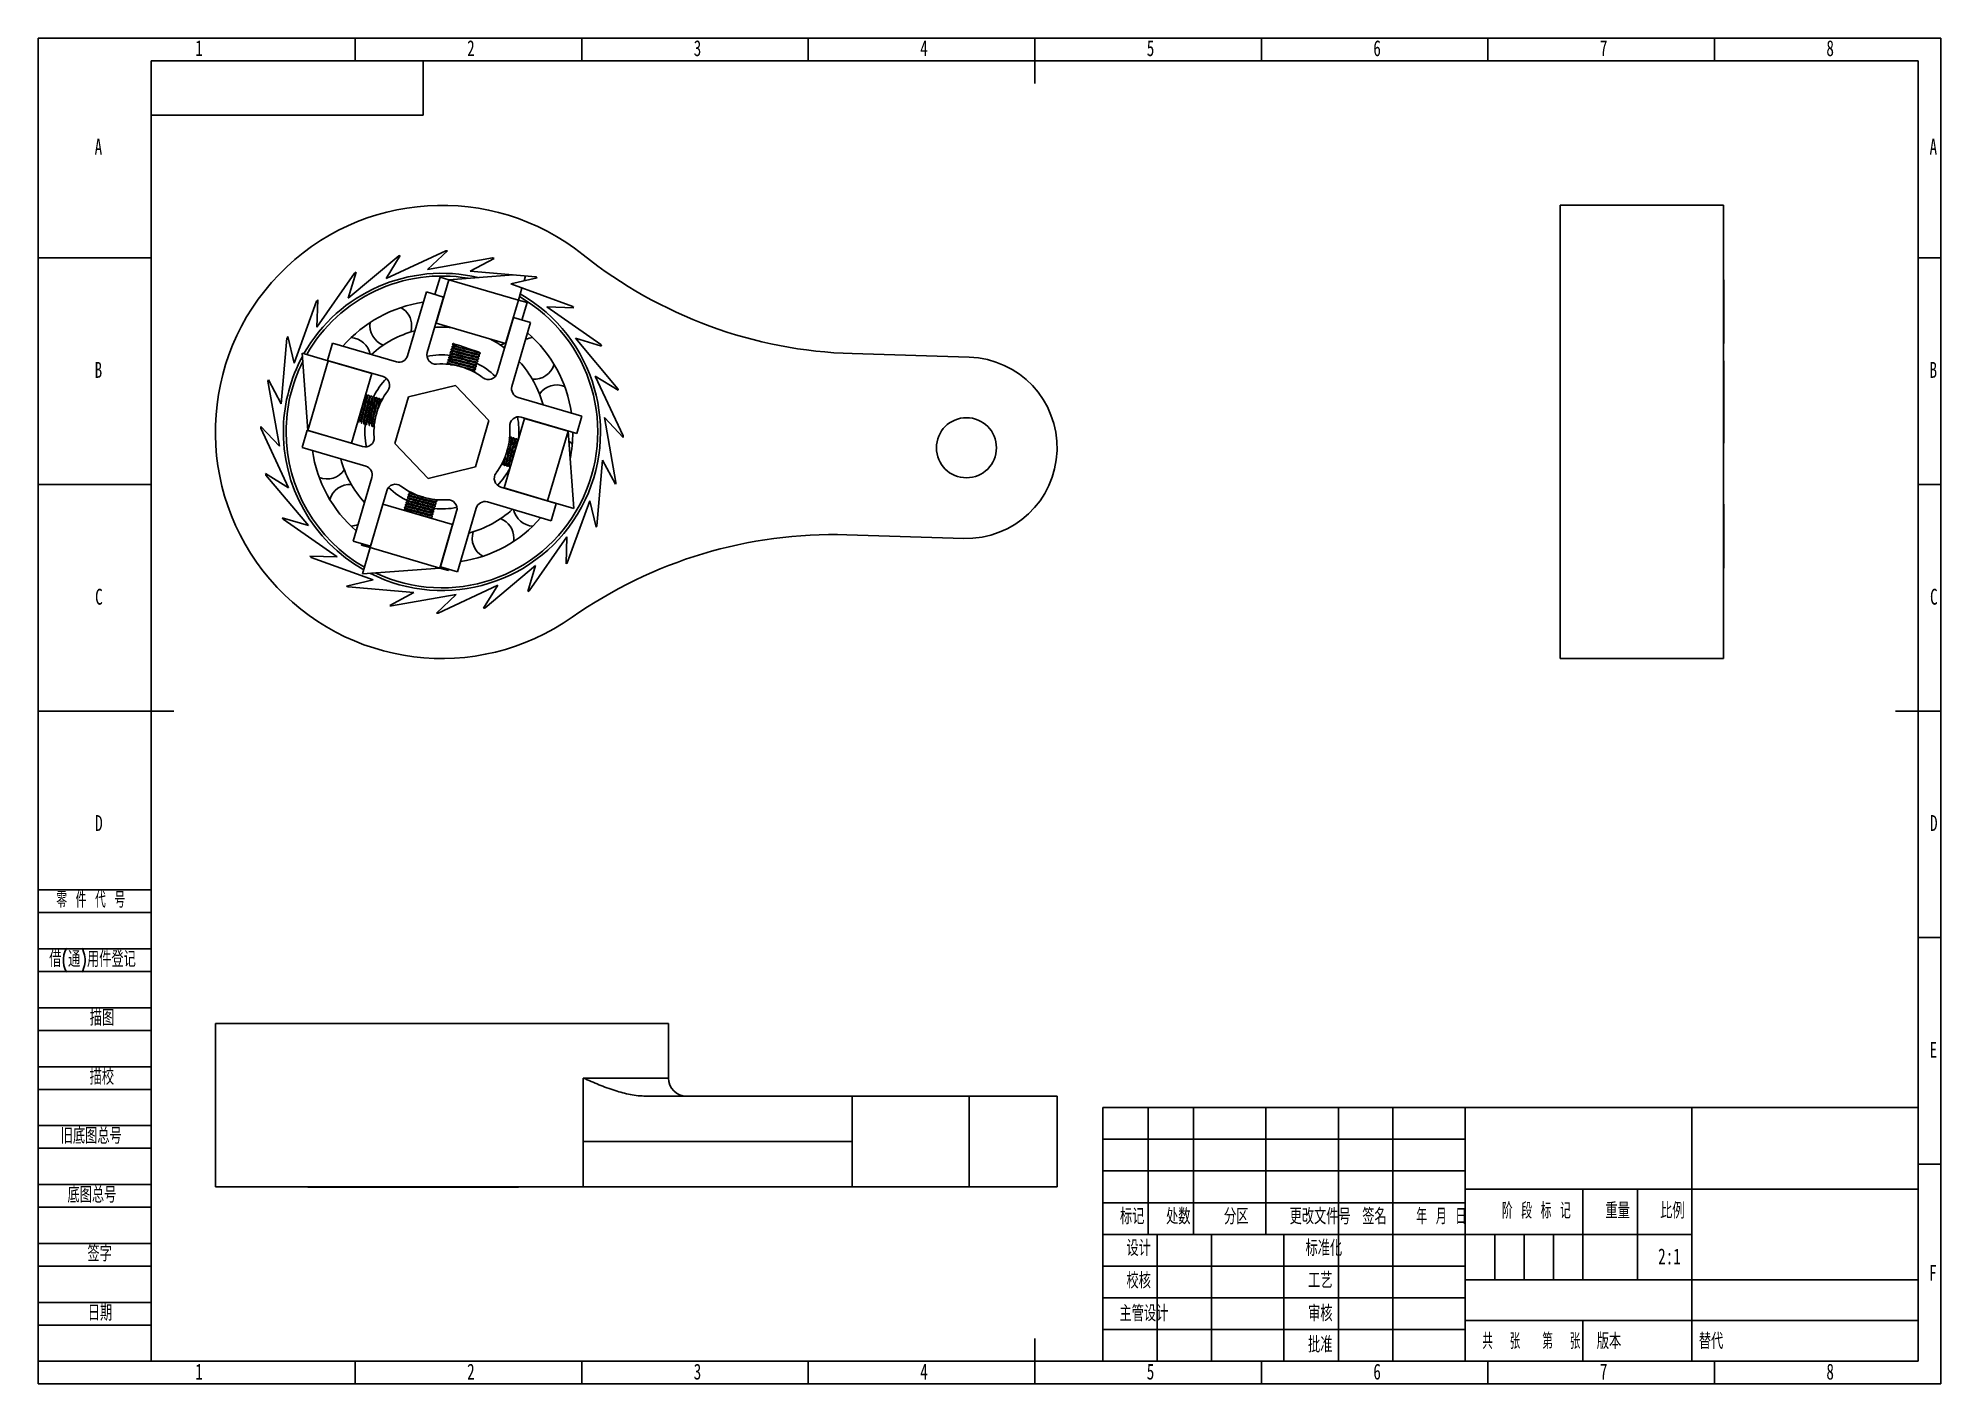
# Model space of a CAD drawing. Header units: millimetres. Extents: x 0 to 420, y 0 to 297.
import ezdxf

# ---------------------------------------------------------------- set-up
doc = ezdxf.new("R2010")
doc.units = ezdxf.units.MM
for name, color, linetype in [('10', 7, 'Continuous'), ('5', 7, 'Continuous'), ('9', 7, 'Continuous'), ('SLD-0', 7, 'Continuous')]:
    doc.layers.add(name, color=color, linetype=linetype)
doc.styles.add('SLDTEXTSTYLE0', font='TXT', dxfattribs={"width": 0.7, "bigfont": 'bigfont'})
doc.styles.add('SLDTEXTSTYLE1', font='TXT', dxfattribs={"width": 0.62, "bigfont": 'bigfont'})
doc.styles.add('SLDTEXTSTYLE2', font='TXT', dxfattribs={"width": 0.614286, "bigfont": 'bigfont'})
doc.styles.add('SLDTEXTSTYLE3', font='TXT', dxfattribs={"width": 0.6, "bigfont": 'bigfont'})
doc.styles.add('SLDTEXTSTYLE4', font='TXT', dxfattribs={"width": 0.7})

msp = doc.modelspace()

# ---------------------------------------------------------------- texts
at = {"layer": '10', "char_height": 3.5, "attachment_point": 2, "style": 'SLDTEXTSTYLE4'}
for s, insert in [('1', (35.54, 296.52)), ('2', (95.54, 296.52)), ('3', (145.54, 296.52)), ('4', (195.54, 296.52)), ('5', (245.54, 296.52)), ('6', (295.55, 296.52)), ('7', (345.55, 296.52)), ('8', (395.55, 296.52)), ('A', (13.32, 274.77)), ('A', (418.32, 274.77)), ('B', (13.32, 225.52)), ('B', (418.32, 225.52)), ('C', (13.43, 175.47)), ('C', (418.43, 175.47)), ('D', (13.43, 125.52)), ('D', (418.43, 125.52)), ('E', (418.32, 75.47)), ('2:1', (360.08, 29.9)), ('F', (418.22, 26.27)), ('1', (35.54, 4.47)), ('2', (95.54, 4.47)), ('3', (145.54, 4.47)), ('4', (195.54, 4.47)), ('5', (245.54, 4.47)), ('6', (295.55, 4.47)), ('7', (345.55, 4.47)), ('8', (395.55, 4.47))]:
    msp.add_mtext(s, dxfattribs=dict(at, insert=insert))
at = {"layer": '10', "color": 7, "char_height": 3.5}
for s, insert, attachment_point, style in [('\\M+197EB \\M+18C8F \\M+191E3 \\M+18D86', (4.02, 108.59), 1, 'SLDTEXTSTYLE2'), ('\\M+18ED8(\\M+192CA)\\M+19770\\M+18C8F\\M+1936F记', (2.47, 95.5), 1, 'SLDTEXTSTYLE0'), ('\\M+19560图', (14.11, 82.55), 2, 'SLDTEXTSTYLE0'), ('\\M+19560\\M+18D5A', (14.08, 69.52), 2, 'SLDTEXTSTYLE0'), ('\\M+18B8C\\M+192EA图总\\M+18D86', (5, 56.49), 1, 'SLDTEXTSTYLE0'), ('\\M+192EA图总\\M+18D86', (6.5, 43.49), 1, 'SLDTEXTSTYLE0'), ('标记', (241.49, 38.72), 2, 'SLDTEXTSTYLE0'), ('处\\M+19094', (251.67, 38.72), 2, 'SLDTEXTSTYLE0'), ('\\M+195AA\\M+18BE6', (264.46, 38.72), 2, 'SLDTEXTSTYLE0'), ('\\M+18D58\\M+189FC\\M+195B6\\M+18C8F\\M+18D86', (282.98, 38.72), 2, 'SLDTEXTSTYLE0'), ('签\\M+196BC', (294.97, 38.72), 2, 'SLDTEXTSTYLE0'), ('\\M+1944E \\M+18C8E \\M+193FA', (309.71, 38.72), 2, 'SLDTEXTSTYLE1'), ('阶 \\M+19269 标 记', (330.69, 39.99), 2, 'SLDTEXTSTYLE2'), ('\\M+18F64\\M+197CA', (348.63, 39.99), 2, 'SLDTEXTSTYLE0'), ('\\M+194E4\\M+197E1', (360.72, 39.99), 2, 'SLDTEXTSTYLE0'), ('签\\M+18E9A', (13.59, 30.54), 2, 'SLDTEXTSTYLE0'), ('设计', (242.93, 31.73), 2, 'SLDTEXTSTYLE0'), ('标\\M+18F79\\M+189BB', (283.79, 31.73), 2, 'SLDTEXTSTYLE0'), ('\\M+18D5A\\M+18A6A', (242.93, 24.56), 2, 'SLDTEXTSTYLE0'), ('\\M+18D48艺', (283.02, 24.6), 2, 'SLDTEXTSTYLE0'), ('\\M+193FA\\M+18AFA', (13.66, 17.44), 2, 'SLDTEXTSTYLE0'), ('\\M+18EE5\\M+18AC7设计', (244.09, 17.33), 2, 'SLDTEXTSTYLE0'), ('审\\M+18A6A', (283.02, 17.33), 2, 'SLDTEXTSTYLE0'), ('\\M+194E1\\M+18F79', (283, 10.44), 2, 'SLDTEXTSTYLE0'), ('\\M+18BA4  张', (322.96, 11.2), 2, 'SLDTEXTSTYLE3'), ('\\M+191E6  张', (336.22, 11.2), 2, 'SLDTEXTSTYLE3'), ('\\M+194C5\\M+1967B', (346.74, 11.2), 2, 'SLDTEXTSTYLE0')]:
    msp.add_mtext(s, dxfattribs=dict(at, insert=insert, attachment_point=attachment_point, style=style))
at = {"layer": 'SLD-0', "insert": (366.56, 11.2), "char_height": 3.5, "attachment_point": 1, "style": 'SLDTEXTSTYLE0'}
msp.add_mtext('\\M+191D6\\M+191E3', dxfattribs=at)

# ---------------------------------------------------------------- linework, layer by layer
at = {"color": 7, "linetype": 'Continuous', "lineweight": 25}
for p, q in [((371.98, 260.09), (335.98, 260.09)), ((335.98, 211.6), (335.98, 260.09)), ((371.98, 260.09), (371.98, 160.09)), ((68.47, 239.57), (79.61, 248.93)), ((76.81, 243.92), (89.99, 250.08)), ((79.96, 249.02), (76.81, 243.92)), ((90.35, 250.07), (85.98, 245.96)), ((85.98, 245.96), (100.31, 248.5)), ((100.66, 248.39), (95.37, 245.55)), ((61.54, 233.22), (69.88, 245.14)), ((70.2, 245.32), (68.47, 239.57)), ((87.61, 240.4), (88.74, 244.24)), ((90.66, 243.68), (87.84, 234.08)), ((88.74, 244.24), (90.66, 243.68)), ((104.91, 244.73), (90.66, 243.68)), ((106.01, 239.18), (90.66, 243.68)), ((95.37, 245.55), (109.87, 244.3)), ((110.18, 244.11), (104.34, 242.73)), ((107.26, 243.42), (107.57, 244.5)), ((371.98, 243.68), (372.1, 243.68)), ((372.1, 243.68), (372.1, 234.08)), ((81.57, 226.9), (85.7, 240.97)), ((85.7, 240.97), (89.49, 239.85)), ((89.49, 239.85), (85.9, 227.6)), ((104.34, 242.73), (118.02, 237.77)), ((106.01, 239.18), (106.79, 241.84)), ((56.5, 225.29), (61.46, 238.96)), ((61.73, 239.21), (61.54, 233.22)), ((104.93, 235.32), (101.33, 223.07)), ((103.2, 229.58), (106.01, 239.18)), ((104.93, 235.32), (108.72, 234.21)), ((106.01, 239.18), (107.93, 238.61)), ((106.81, 234.77), (107.93, 238.61)), ((118.27, 237.5), (112.27, 237.69)), ((112.27, 237.69), (124.2, 229.35)), ((55.12, 231.13), (56.5, 225.29)), ((87.84, 234.08), (87.8, 234.1)), ((87.84, 234.08), (103.2, 229.58)), ((104.6, 220.14), (108.72, 234.21)), ((372.1, 234.08), (371.98, 234.08)), ((372.1, 234.08), (372.1, 229.58)), ((53.68, 216.32), (54.93, 230.81)), ((58.3, 227.47), (59.55, 210.43)), ((64.06, 225.78), (58.3, 227.47)), ((65.02, 229.67), (63.91, 225.88)), ((79.09, 225.54), (65.02, 229.67)), ((103.24, 229.57), (103.2, 229.58)), ((118.63, 230.76), (127.99, 219.62)), ((124.37, 229.03), (118.63, 230.76)), ((205.52, 226.58), (179.71, 227.36)), ((372.1, 229.58), (371.98, 229.58)), ((64.06, 225.78), (59.55, 210.43)), ((63.91, 225.88), (76.16, 222.28)), ((64.06, 225.78), (64.07, 225.83)), ((73.65, 222.97), (64.06, 225.78)), ((69.15, 207.62), (73.65, 222.97)), ((73.67, 223.01), (73.65, 222.97)), ((372.1, 225.78), (371.98, 225.78)), ((372.1, 225.78), (372.1, 210.43)), ((53.27, 206.93), (50.73, 221.25)), ((50.84, 221.6), (53.68, 216.32)), ((92.15, 220.35), (81.76, 217.83)), ((99.53, 212.61), (92.15, 220.35)), ((122.97, 222.42), (129.13, 209.24)), ((128.07, 219.27), (122.97, 222.42)), ((81.76, 217.83), (78.75, 207.56)), ((105.95, 217.66), (120.02, 213.53)), ((55.31, 197.75), (49.15, 210.93)), ((49.16, 211.3), (53.27, 206.93)), ((59.38, 210.44), (58.26, 206.64)), ((59.38, 210.44), (71.63, 206.84)), ((59.54, 210.39), (59.55, 210.43)), ((59.55, 210.43), (69.15, 207.62)), ((74.26, 211.18), (74.27, 211.15)), ((96.52, 202.35), (99.53, 212.61)), ((107.38, 213.07), (102.88, 197.72)), ((118.91, 209.74), (106.65, 213.33)), ((107.38, 213.07), (107.39, 213.12)), ((116.98, 210.26), (107.38, 213.07)), ((112.47, 194.91), (116.98, 210.26)), ((116.99, 210.3), (116.98, 210.26)), ((118.23, 193.22), (116.98, 210.26)), ((118.91, 209.74), (120.02, 213.53)), ((125.01, 213.25), (127.55, 198.92)), ((129.12, 208.88), (125.01, 213.25)), ((335.98, 160.09), (335.98, 211.6)), ((371.98, 210.43), (372.1, 210.43)), ((372.1, 210.43), (372.1, 207.62)), ((72.33, 202.51), (58.26, 206.64)), ((69.15, 207.62), (69.14, 207.57)), ((78.75, 207.56), (86.13, 199.83)), ((372.1, 207.62), (371.98, 207.62)), ((86.13, 199.83), (96.52, 202.35)), ((124.61, 203.86), (123.35, 189.36)), ((127.45, 198.57), (124.61, 203.86)), ((50.21, 200.91), (55.31, 197.75)), ((59.66, 189.42), (50.29, 200.55)), ((73.69, 200.03), (69.56, 185.97)), ((114.38, 194.3), (102.12, 197.9)), ((102.86, 197.68), (102.88, 197.72)), ((102.88, 197.72), (112.47, 194.91)), ((76.13, 194.15), (73.31, 184.56)), ((73.35, 184.85), (76.95, 197.11)), ((76.09, 194.16), (76.13, 194.15)), ((91.48, 189.65), (76.13, 194.15)), ((87.87, 195.05), (87.81, 195.08)), ((96.72, 193.28), (92.59, 179.21)), ((99.2, 194.63), (113.26, 190.5)), ((112.47, 194.91), (112.46, 194.86)), ((112.47, 194.91), (118.23, 193.22)), ((113.26, 190.5), (114.38, 194.3)), ((121.79, 194.89), (116.82, 181.21)), ((123.16, 189.05), (121.79, 194.89)), ((372.1, 194.15), (371.98, 194.15)), ((372.1, 194.15), (372.1, 184.56)), ((53.91, 191.14), (59.66, 189.42)), ((66.01, 182.49), (54.09, 190.82)), ((88.67, 180.05), (91.48, 189.65)), ((88.79, 180.32), (92.39, 192.58)), ((91.48, 189.65), (91.52, 189.63)), ((73.35, 184.85), (69.56, 185.97)), ((71.48, 185.4), (71.39, 185.12)), ((73.31, 184.56), (71.39, 185.12)), ((116.74, 186.96), (108.41, 175.03)), ((116.56, 180.96), (116.74, 186.96)), ((178.5, 187.38), (204.31, 186.6)), ((60.02, 182.67), (66.01, 182.49)), ((73.94, 177.44), (60.27, 182.41)), ((73.31, 184.56), (71.62, 178.8)), ((73.31, 184.56), (88.67, 180.05)), ((109.81, 180.6), (98.68, 171.24)), ((108.09, 174.86), (109.81, 180.6)), ((372.1, 184.56), (371.98, 184.56)), ((372.1, 184.56), (372.1, 180.05)), ((68.1, 176.07), (73.94, 177.44)), ((71.62, 178.8), (88.67, 180.05)), ((90.59, 179.49), (88.67, 180.05)), ((92.59, 179.21), (88.79, 180.32)), ((90.67, 179.77), (90.59, 179.49)), ((371.98, 180.05), (372.1, 180.05)), ((82.91, 174.62), (68.41, 175.88)), ((77.63, 171.78), (82.91, 174.62)), ((92.3, 174.22), (77.98, 171.68)), ((87.93, 170.11), (92.3, 174.22)), ((101.48, 176.26), (88.3, 170.1)), ((98.32, 171.16), (101.48, 176.26)), ((335.98, 160.09), (371.98, 160.09)), ((39.14, 79.51), (39.14, 43.51)), ((39.14, 79.51), (139.14, 79.51)), ((139.14, 67.51), (139.14, 79.51)), ((120.34, 53.51), (120.34, 67.51)), ((134.17, 63.51), (179.71, 63.51)), ((179.71, 63.51), (179.71, 53.51)), ((179.71, 63.51), (205.52, 63.51)), ((205.52, 43.51), (205.52, 63.51)), ((224.91, 63.51), (205.52, 63.51)), ((224.91, 43.51), (224.91, 63.51)), ((120.34, 43.51), (120.34, 53.51)), ((120.34, 53.51), (179.71, 53.51)), ((179.71, 53.51), (179.71, 43.51)), ((120.34, 43.51), (39.14, 43.51)), ((59.55, 43.51), (59.55, 43.39)), ((64.06, 43.39), (59.55, 43.39)), ((64.06, 43.39), (64.06, 43.51)), ((73.65, 43.39), (64.06, 43.39)), ((73.65, 43.39), (73.65, 43.51)), ((76.13, 43.39), (73.65, 43.39)), ((76.13, 43.39), (76.13, 43.51)), ((87.84, 43.39), (76.13, 43.39)), ((87.84, 43.39), (87.84, 43.51)), ((90.66, 43.39), (87.84, 43.39)), ((90.66, 43.51), (90.66, 43.39)), ((106.01, 43.39), (90.66, 43.39)), ((106.01, 43.39), (106.01, 43.51)), ((179.71, 43.51), (120.34, 43.51)), ((205.52, 43.51), (179.71, 43.51)), ((224.91, 43.51), (205.52, 43.51))]:
    msp.add_line(p, q, dxfattribs=at)
at = {"color": 8, "linetype": 'Continuous', "lineweight": 25}
msp.add_line((120.34, 67.51), (139.14, 67.51), dxfattribs=at)
at = {"color": 7, "linetype": 'Continuous', "lineweight": 25, "flags": 128}
for points in [[(96.87, 225.91), (96.74, 225.92), (96.38, 226), (95.9, 226.11), (95.39, 226.24), (94.48, 226.48), (93.63, 226.69), (92.79, 226.91), (92.03, 227.1), (91.25, 227.25), (90.95, 227.24), (90.82, 227.17), (90.82, 227.17)], [(97.04, 226.48), (96.91, 226.5), (96.55, 226.57), (96.06, 226.69), (95.56, 226.82), (94.64, 227.05), (93.8, 227.27), (92.96, 227.49), (92.2, 227.68), (91.42, 227.82), (91.12, 227.82), (90.99, 227.74), (90.99, 227.74)], [(97.21, 227.06), (97.08, 227.07), (96.72, 227.15), (96.23, 227.26), (95.73, 227.39), (94.81, 227.63), (93.97, 227.85), (93.13, 228.06), (92.37, 228.25), (91.59, 228.4), (91.29, 228.39), (91.16, 228.32), (91.16, 228.32)], [(97.38, 227.64), (97.25, 227.65), (96.88, 227.72), (96.4, 227.84), (95.9, 227.97), (94.98, 228.2), (94.14, 228.42), (93.3, 228.64), (92.54, 228.83), (91.76, 228.97), (91.46, 228.97), (91.32, 228.89), (91.32, 228.89)], [(102.09, 229.23), (102.85, 229.61), (102.93, 229.66)], [(96.37, 224.18), (96.23, 224.19), (95.87, 224.27), (95.39, 224.39), (94.89, 224.51), (93.97, 224.75), (93.12, 224.97), (92.29, 225.18), (91.53, 225.37), (90.74, 225.52), (90.44, 225.51), (90.31, 225.44), (90.31, 225.44)], [(96.53, 224.76), (96.4, 224.77), (96.04, 224.84), (95.56, 224.96), (95.06, 225.09), (94.14, 225.32), (93.29, 225.54), (92.45, 225.76), (91.7, 225.95), (90.91, 226.1), (90.61, 226.09), (90.48, 226.02), (90.48, 226.02)], [(96.7, 225.33), (96.57, 225.34), (96.21, 225.42), (95.73, 225.54), (95.23, 225.66), (94.31, 225.9), (93.46, 226.12), (92.62, 226.33), (91.87, 226.53), (91.08, 226.67), (90.78, 226.66), (90.65, 226.59), (90.65, 226.59)], [(96.15, 225.58), (96.47, 225.43), (96.53, 225.4)], [(72.74, 217.98), (72.74, 217.87), (72.67, 217.52), (72.55, 217.05), (72.43, 216.56), (72.19, 215.65), (71.98, 214.8), (71.76, 213.96), (71.57, 213.2), (71.4, 212.44), (71.36, 212.15), (71.39, 212), (71.39, 212)], [(73.32, 217.81), (73.31, 217.7), (73.24, 217.35), (73.13, 216.88), (73, 216.39), (72.77, 215.48), (72.55, 214.63), (72.34, 213.79), (72.14, 213.03), (71.97, 212.28), (71.94, 211.98), (71.96, 211.83), (71.96, 211.83)], [(73.9, 217.64), (73.89, 217.53), (73.82, 217.19), (73.71, 216.72), (73.58, 216.22), (73.35, 215.31), (73.13, 214.47), (72.91, 213.63), (72.72, 212.86), (72.55, 212.11), (72.52, 211.82), (72.54, 211.66), (72.54, 211.66)], [(74.47, 217.47), (74.47, 217.36), (74.39, 217.02), (74.28, 216.55), (74.16, 216.05), (73.92, 215.14), (73.7, 214.3), (73.49, 213.46), (73.29, 212.69), (73.13, 211.94), (73.09, 211.65), (73.12, 211.49), (73.12, 211.49)], [(75.05, 217.3), (75.04, 217.19), (74.97, 216.85), (74.86, 216.38), (74.73, 215.88), (74.5, 214.97), (74.28, 214.13), (74.06, 213.29), (73.87, 212.52), (73.7, 211.77), (73.67, 211.48), (73.69, 211.32), (73.69, 211.32)], [(117.91, 207.38), (117.57, 207.72), (117.14, 208.06)], [(104.96, 185.91), (104.99, 186.15), (105.02, 186.66)]]:
    msp.add_lwpolyline(points, dxfattribs=at)
at = {"color": 7, "linetype": 'Continuous', "lineweight": 25}
for centre, radius in [((91.69, 229.41), 0.2), ((204.91, 206.59), 6.63)]:
    msp.add_circle(centre, radius, dxfattribs=at)
for centre, radius, start, end in [((89.14, 210.09), 50, 51.3978, 305.1376), ((89.14, 210.09), 40, 103.2677, 103.7902), ((89.14, 210.09), 40, 88.2677, 88.7902), ((89.14, 210.09), 40, 73.2677, 73.7902), ((182.73, 327.31), 100, 231.3978, 268.2677), ((89.14, 210.09), 35, 76.7577, 150.4361), ((89.14, 210.09), 40, 118.2677, 118.7902), ((89.14, 210.09), 40, 58.2677, 58.7902), ((89.14, 210.09), 35, 242.9508, 60.4361), ((89.14, 210.09), 40, 133.2677, 133.7902), ((89.14, 210.09), 28.89, 98.1893, 139.1089), ((77.86, 233.51), 4.6, 0, 60.8371), ((89.14, 210.09), 40, 43.2677, 43.7902), ((89.14, 210.09), 40, 148.2677, 148.7902), ((77.86, 233.51), 4.6, 170.5915, 248.7377), ((89.14, 210.09), 23.11, 104.9353, 132.3629), ((77.86, 233.51), 4.6, 342.6909, 0), ((89.14, 210.09), 23.11, 84.9397, 94.023), ((89.14, 210.09), 28.89, 8.1893, 49.1089), ((68.81, 226.3), 4.6, 11.7613, 86.5514), ((79.65, 227.46), 2, 253.6491, 343.6491), ((87.81, 227.04), 2, 163.6491, 274.4777), ((89.14, 210.09), 17, 83.4571, 101.2223), ((89.14, 210.09), 23.11, 53.2752, 62.3585), ((109.47, 226.3), 4.6, 93.4486, 113.4059), ((89.14, 210.09), 40, 28.2677, 28.7902), ((89.14, 210.09), 35, 151.5976, 178.2677), ((89.14, 210.09), 15, 52.8205, 94.4777), ((89.14, 210.09), 17, 46.0759, 62.7915), ((99.42, 223.63), 2, 232.8205, 343.6491), ((89.14, 210.09), 23.11, 14.9353, 42.3629), ((109.47, 226.3), 4.6, 265.548, 343.6942), ((204.91, 206.59), 20, 268.2677, 88.2677), ((89.14, 210.09), 40, 163.2677, 163.7902), ((89.14, 210.09), 17, 136.0759, 152.7945), ((89.14, 210.09), 15, 142.8205, 184.4777), ((75.6, 220.36), 2, 322.8205, 73.6491), ((106.52, 219.58), 2, 163.6491, 253.6491), ((114.49, 215.87), 4.6, 67.7343, 145.8806), ((89.14, 210.09), 40, 13.2677, 13.7902), ((89.14, 210.09), 40, 178.2677, 178.7902), ((89.14, 210.09), 35, 178.2677, 240.4361), ((89.14, 210.09), 17, 173.2604, 191.2223), ((89.14, 210.09), 15, 322.8205, 4.4777), ((106.09, 211.42), 2, 73.6491, 184.4777), ((89.14, 210.09), 17, 355.1231, 11.2223), ((89.14, 210.09), 28.89, 188.1893, 229.1089), ((72.19, 208.76), 2, 253.6491, 4.4777), ((89.14, 210.09), 28.89, 348.1941, 359.816), ((89.14, 210.09), 40, 358.2677, 358.7902), ((63.79, 204.3), 4.6, 247.7343, 325.8806), ((89.14, 210.09), 23.11, 194.9353, 222.3629), ((71.77, 200.6), 2, 343.6491, 73.6491), ((89.14, 210.09), 17, 316.0759, 332.1751), ((89.14, 210.09), 40, 193.2677, 193.7902), ((68.81, 193.88), 4.6, 85.548, 163.6942), ((78.87, 196.54), 2, 52.8205, 163.6491), ((89.14, 210.09), 17, 226.0759, 244.3488), ((89.14, 210.09), 15, 232.8205, 274.4777), ((102.69, 199.81), 2, 142.8205, 253.6491), ((89.14, 210.09), 40, 343.2677, 343.7902), ((89.14, 210.09), 17, 264.2146, 281.2223), ((90.47, 193.14), 2, 343.6491, 94.4777), ((98.63, 192.71), 2, 73.6491, 163.6491), ((89.14, 210.09), 40, 208.2677, 208.7902), ((68.81, 193.88), 4.6, 273.4486, 293.4059), ((89.14, 210.09), 28.89, 278.1893, 319.1089), ((89.14, 210.09), 23.11, 284.9353, 312.3629), ((100.42, 186.66), 4.6, 0, 68.7377), ((109.47, 193.88), 4.6, 191.7613, 266.5514), ((89.14, 210.09), 40, 328.2677, 328.7902), ((100.42, 186.66), 4.6, 162.6909, 240.8371), ((175.47, 87.42), 100, 88.2677, 125.1376), ((89.14, 210.09), 40, 223.2677, 223.7902), ((89.14, 210.09), 40, 313.2677, 313.7902), ((89.14, 210.09), 40, 238.2677, 238.7902), ((89.14, 210.09), 40, 298.2677, 298.7902), ((89.14, 210.09), 40, 253.2677, 253.7902), ((89.14, 210.09), 40, 268.2677, 268.7902), ((89.14, 210.09), 40, 283.2677, 283.7902), ((143.14, 67.51), 4, 180, 270)]:
    msp.add_arc(centre, radius, start, end, dxfattribs=at)
at = {"color": 8, "linetype": 'Continuous', "lineweight": 25}
for start, end in [(80.285, 150.2014), (244.6386, 60.2014), (153.1948, 180), (180, 240.2014)]:
    msp.add_arc((89.14, 210.09), 34.4, start, end, dxfattribs=at)
at = {"color": 7, "linetype": 'Continuous', "lineweight": 25}
for points, knots in [([(90.82, 227.17), (90.84, 227.09), (90.89, 226.92), (91.37, 226.74), (91.89, 226.56), (92.28, 226.43), (92.39, 226.39)], [0, 0, 0, 0, 0.263568, 0.583647, 0.888947, 1, 1, 1, 1]), ([(90.99, 227.74), (91.01, 227.67), (91.06, 227.5), (91.54, 227.32), (92.06, 227.13), (92.45, 227), (92.55, 226.97)], [0, 0, 0, 0, 0.263568, 0.583647, 0.888947, 1, 1, 1, 1]), ([(91.16, 228.32), (91.18, 228.24), (91.23, 228.07), (91.71, 227.9), (92.23, 227.71), (92.62, 227.58), (92.72, 227.55)], [0, 0, 0, 0, 0.263568, 0.583647, 0.888947, 1, 1, 1, 1]), ([(91.2, 226.94), (91.2, 226.93), (91.2, 226.9), (91.3, 226.88), (91.6, 226.8), (92.13, 226.67), (92.9, 226.47), (93.63, 226.28), (94.32, 226.1), (94.95, 225.94), (95.61, 225.77), (96.22, 225.62), (96.71, 225.51), (96.79, 225.51), (96.83, 225.51)], [0, 0, 0, 0, 0.012335, 0.068181, 0.129178, 0.241093, 0.336082, 0.437264, 0.504581, 0.581975, 0.667448, 0.766718, 0.879507, 1, 1, 1, 1]), ([(91.32, 228.89), (91.35, 228.82), (91.4, 228.65), (91.88, 228.47), (92.4, 228.28), (92.79, 228.16), (92.89, 228.12)], [0, 0, 0, 0, 0.263568, 0.583647, 0.888947, 1, 1, 1, 1]), ([(91.37, 227.51), (91.37, 227.51), (91.36, 227.47), (91.47, 227.45), (91.77, 227.37), (92.3, 227.24), (93.07, 227.05), (93.8, 226.86), (94.49, 226.68), (95.12, 226.52), (95.78, 226.35), (96.39, 226.2), (96.88, 226.09), (96.96, 226.09), (97, 226.09)], [0, 0, 0, 0, 0.012335, 0.068181, 0.129178, 0.241092, 0.336082, 0.437264, 0.504581, 0.581975, 0.667448, 0.766718, 0.879507, 1, 1, 1, 1]), ([(91.49, 229.47), (91.52, 229.39), (91.57, 229.23), (92.05, 229.05), (92.57, 228.86), (92.96, 228.73), (93.06, 228.7)], [0, 0, 0, 0, 0.263568, 0.583647, 0.888947, 1, 1, 1, 1]), ([(91.54, 228.09), (91.54, 228.08), (91.53, 228.05), (91.64, 228.03), (91.94, 227.95), (92.47, 227.82), (93.23, 227.62), (93.97, 227.43), (94.66, 227.25), (95.29, 227.09), (95.95, 226.92), (96.56, 226.77), (97.05, 226.66), (97.13, 226.66), (97.17, 226.66)], [0, 0, 0, 0, 0.012335, 0.068181, 0.129178, 0.241092, 0.336083, 0.437264, 0.504581, 0.581975, 0.667448, 0.766718, 0.879507, 1, 1, 1, 1]), ([(91.71, 228.67), (91.71, 228.66), (91.7, 228.63), (91.81, 228.6), (92.11, 228.53), (92.64, 228.4), (93.4, 228.2), (94.14, 228.01), (94.83, 227.83), (95.46, 227.67), (96.11, 227.5), (96.73, 227.35), (97.22, 227.24), (97.3, 227.24), (97.33, 227.24)], [0, 0, 0, 0, 0.012335, 0.068181, 0.129178, 0.241092, 0.336083, 0.437264, 0.504581, 0.581975, 0.667448, 0.766718, 0.879507, 1, 1, 1, 1]), ([(97.45, 227.62), (97.42, 227.63), (97.37, 227.67), (97, 227.81), (96.52, 227.97), (95.9, 228.18), (95.13, 228.43), (94.25, 228.73), (93.42, 229), (92.77, 229.22), (92.36, 229.35), (92.09, 229.42), (92.03, 229.4), (92.01, 229.38)], [0, 0, 0, 0, 0.107298, 0.20686, 0.294439, 0.368173, 0.484783, 0.585173, 0.688609, 0.794594, 0.857302, 0.927003, 1, 1, 1, 1]), ([(97.11, 226.47), (97.08, 226.48), (97.03, 226.52), (96.66, 226.66), (96.19, 226.82), (95.83, 226.94), (95.66, 227)], [0, 0, 0, 0, 0.293033, 0.564939, 0.804119, 1, 1, 1, 1]), ([(97.28, 227.04), (97.25, 227.06), (97.2, 227.09), (96.83, 227.23), (96.36, 227.4), (95.99, 227.52), (95.83, 227.57)], [0, 0, 0, 0, 0.293033, 0.564939, 0.804119, 1, 1, 1, 1]), ([(97.13, 226.67), (97.15, 226.66), (97.19, 226.65), (97.24, 226.66), (97.29, 226.69), (97.34, 226.72), (97.37, 226.77), (97.39, 226.83), (97.39, 226.9), (97.37, 226.97), (97.32, 227.03), (97.27, 227.05), (97.24, 227.06)], [0, 0, 0, 0, 0.089193, 0.17367, 0.251396, 0.321677, 0.441187, 0.542464, 0.64895, 0.763736, 0.883, 1, 1, 1, 1]), ([(97.29, 227.24), (97.32, 227.24), (97.36, 227.23), (97.41, 227.24), (97.46, 227.26), (97.51, 227.3), (97.54, 227.35), (97.56, 227.41), (97.56, 227.47), (97.54, 227.54), (97.48, 227.6), (97.43, 227.63), (97.41, 227.64)], [0, 0, 0, 0, 0.08919, 0.173669, 0.251395, 0.321676, 0.44119, 0.542463, 0.648949, 0.763735, 0.883, 1, 1, 1, 1]), ([(90.31, 225.44), (90.33, 225.36), (90.39, 225.19), (90.79, 225.04), (91.19, 224.9), (91.34, 224.85)], [0, 0, 0, 0, 0.336295, 0.744695, 1, 1, 1, 1]), ([(90.48, 226.02), (90.5, 225.94), (90.55, 225.77), (91.03, 225.59), (91.55, 225.41), (91.94, 225.28), (92.05, 225.24)], [0, 0, 0, 0, 0.263568, 0.583647, 0.888947, 1, 1, 1, 1]), ([(90.65, 226.59), (90.67, 226.52), (90.72, 226.35), (91.2, 226.17), (91.72, 225.98), (92.11, 225.85), (92.22, 225.82)], [0, 0, 0, 0, 0.263568, 0.583647, 0.888947, 1, 1, 1, 1]), ([(90.69, 225.21), (90.69, 225.21), (90.69, 225.17), (90.8, 225.15), (91.1, 225.07), (91.62, 224.94), (92.39, 224.74), (93.12, 224.55), (93.82, 224.38), (94.44, 224.21), (95.1, 224.04), (95.72, 223.89), (96.21, 223.78), (96.28, 223.78), (96.32, 223.78)], [0, 0, 0, 0, 0.0123348, 0.0681809, 0.1291781, 0.2410924, 0.3360825, 0.4372641, 0.5045807, 0.5819747, 0.6674477, 0.766718, 0.8795066, 1, 1, 1, 1]), ([(90.86, 225.79), (90.86, 225.78), (90.86, 225.75), (90.97, 225.73), (91.27, 225.65), (91.79, 225.52), (92.56, 225.32), (93.29, 225.13), (93.98, 224.95), (94.61, 224.79), (95.27, 224.62), (95.88, 224.47), (96.37, 224.36), (96.45, 224.36), (96.49, 224.36)], [0, 0, 0, 0, 0.012335, 0.068181, 0.129178, 0.241092, 0.336082, 0.437264, 0.504581, 0.581975, 0.667448, 0.766718, 0.879507, 1, 1, 1, 1]), ([(91.03, 226.36), (91.03, 226.36), (91.03, 226.32), (91.13, 226.3), (91.43, 226.22), (91.96, 226.09), (92.73, 225.89), (93.46, 225.71), (94.15, 225.53), (94.78, 225.37), (95.44, 225.2), (96.05, 225.04), (96.54, 224.94), (96.62, 224.94), (96.66, 224.94)], [0, 0, 0, 0, 0.012335, 0.068181, 0.129178, 0.241092, 0.336082, 0.437264, 0.504581, 0.581975, 0.667448, 0.766718, 0.879507, 1, 1, 1, 1]), ([(96.26, 223.59), (96.24, 223.6), (96.19, 223.64), (95.81, 223.78), (95.35, 223.94), (94.98, 224.06), (94.81, 224.12)], [0, 0, 0, 0, 0.293033, 0.564939, 0.804119, 1, 1, 1, 1]), ([(96.2, 223.61), (96.17, 223.6), (96.12, 223.6), (95.74, 223.68), (95.3, 223.79), (94.97, 223.87), (94.84, 223.91)], [0, 0, 0, 0, 0.300953, 0.586368, 0.837986, 1, 1, 1, 1]), ([(96.43, 224.16), (96.41, 224.18), (96.35, 224.21), (95.98, 224.35), (95.52, 224.52), (95.15, 224.64), (94.98, 224.69)], [0, 0, 0, 0, 0.293033, 0.564939, 0.804119, 1, 1, 1, 1]), ([(96.6, 224.74), (96.57, 224.76), (96.52, 224.79), (96.15, 224.93), (95.69, 225.09), (95.32, 225.22), (95.15, 225.27)], [0, 0, 0, 0, 0.293033, 0.564939, 0.804119, 1, 1, 1, 1]), ([(96.77, 225.31), (96.74, 225.33), (96.69, 225.37), (96.32, 225.51), (95.86, 225.67), (95.49, 225.79), (95.32, 225.85)], [0, 0, 0, 0, 0.293033, 0.564939, 0.804119, 1, 1, 1, 1]), ([(96.94, 225.89), (96.91, 225.91), (96.86, 225.94), (96.49, 226.08), (96.02, 226.24), (95.66, 226.37), (95.49, 226.42)], [0, 0, 0, 0, 0.293033, 0.564939, 0.804119, 1, 1, 1, 1]), ([(96.24, 223.22), (96.25, 223.22), (96.28, 223.23), (96.33, 223.27), (96.36, 223.32), (96.38, 223.38), (96.38, 223.44), (96.35, 223.51), (96.3, 223.57), (96.25, 223.59), (96.23, 223.61)], [0, 0, 0, 0, 0.076948, 0.163604, 0.31097, 0.435847, 0.567148, 0.708683, 0.855738, 1, 1, 1, 1]), ([(96.28, 223.79), (96.3, 223.78), (96.34, 223.78), (96.4, 223.79), (96.45, 223.81), (96.49, 223.84), (96.53, 223.9), (96.55, 223.95), (96.55, 224.02), (96.52, 224.09), (96.47, 224.15), (96.42, 224.17), (96.4, 224.18)], [0, 0, 0, 0, 0.089193, 0.17367, 0.251398, 0.321677, 0.441187, 0.542464, 0.64895, 0.763736, 0.883, 1, 1, 1, 1]), ([(96.45, 224.36), (96.47, 224.36), (96.51, 224.35), (96.57, 224.36), (96.62, 224.38), (96.66, 224.42), (96.7, 224.47), (96.71, 224.53), (96.71, 224.59), (96.69, 224.66), (96.64, 224.72), (96.59, 224.75), (96.57, 224.76)], [0, 0, 0, 0, 0.089193, 0.17367, 0.251396, 0.321677, 0.441187, 0.542464, 0.64895, 0.763736, 0.883, 1, 1, 1, 1]), ([(96.62, 224.94), (96.64, 224.93), (96.68, 224.93), (96.74, 224.94), (96.79, 224.96), (96.83, 225), (96.87, 225.05), (96.88, 225.1), (96.88, 225.17), (96.86, 225.24), (96.81, 225.3), (96.76, 225.32), (96.73, 225.33)], [0, 0, 0, 0, 0.08919, 0.173669, 0.251396, 0.321676, 0.44119, 0.542463, 0.648949, 0.763736, 0.883002, 1, 1, 1, 1]), ([(96.79, 225.51), (96.81, 225.51), (96.85, 225.5), (96.91, 225.51), (96.95, 225.54), (97, 225.57), (97.04, 225.62), (97.05, 225.68), (97.05, 225.74), (97.03, 225.81), (96.98, 225.88), (96.93, 225.9), (96.9, 225.91)], [0, 0, 0, 0, 0.08919, 0.173666, 0.251395, 0.321676, 0.44119, 0.542463, 0.648953, 0.763739, 0.883002, 1, 1, 1, 1]), ([(96.96, 226.09), (96.98, 226.09), (97.02, 226.08), (97.08, 226.09), (97.12, 226.11), (97.17, 226.15), (97.2, 226.2), (97.22, 226.25), (97.22, 226.32), (97.2, 226.39), (97.15, 226.45), (97.1, 226.47), (97.07, 226.48)], [0, 0, 0, 0, 0.0891909, 0.1736674, 0.2513962, 0.3216752, 0.4411864, 0.5424627, 0.6489489, 0.7637342, 0.8830002, 1, 1, 1, 1]), ([(72.03, 217.42), (72.01, 217.36), (71.97, 217.17), (71.83, 216.64), (71.63, 215.87), (71.4, 214.96), (71.18, 214.11), (70.96, 213.28), (70.82, 212.66), (70.78, 212.29), (70.8, 212.21), (70.81, 212.17)], [0, 0, 0, 0, 0.0446369, 0.1321445, 0.2708518, 0.3911701, 0.5146237, 0.6416778, 0.8031471, 0.8983177, 1, 1, 1, 1]), ([(71.13, 212.45), (71.14, 212.45), (71.16, 212.46), (71.21, 212.62), (71.29, 212.91), (71.4, 213.36), (71.57, 214.02), (71.79, 214.87), (72.02, 215.78), (72.22, 216.55), (72.38, 217.18), (72.5, 217.66), (72.57, 218.04), (72.57, 218.09), (72.57, 218.11)], [0, 0, 0, 0, 0.043226, 0.115402, 0.182388, 0.24235, 0.343514, 0.442191, 0.537977, 0.649229, 0.719587, 0.803178, 0.898232, 1, 1, 1, 1]), ([(71.71, 212.28), (71.72, 212.28), (71.74, 212.29), (71.79, 212.45), (71.86, 212.74), (71.97, 213.19), (72.15, 213.85), (72.36, 214.7), (72.6, 215.61), (72.8, 216.38), (72.96, 217.01), (73.07, 217.49), (73.15, 217.87), (73.15, 217.92), (73.14, 217.94)], [0, 0, 0, 0, 0.043226, 0.115402, 0.182388, 0.24235, 0.343514, 0.442191, 0.537977, 0.649229, 0.719587, 0.803178, 0.898232, 1, 1, 1, 1]), ([(72.76, 218.05), (72.74, 218.02), (72.7, 217.95), (72.55, 217.53), (72.39, 217.07), (72.28, 216.73), (72.23, 216.61)], [0, 0, 0, 0, 0.312409, 0.600605, 0.851536, 1, 1, 1, 1]), ([(72.28, 212.11), (72.29, 212.11), (72.31, 212.12), (72.36, 212.29), (72.44, 212.57), (72.55, 213.02), (72.72, 213.69), (72.94, 214.53), (73.17, 215.44), (73.37, 216.21), (73.53, 216.85), (73.65, 217.32), (73.73, 217.7), (73.72, 217.75), (73.72, 217.78)], [0, 0, 0, 0, 0.043226, 0.115402, 0.182388, 0.242349, 0.343514, 0.442191, 0.537977, 0.649229, 0.719587, 0.803178, 0.898232, 1, 1, 1, 1]), ([(72.57, 218.07), (72.57, 218.09), (72.58, 218.13), (72.57, 218.19), (72.54, 218.24), (72.51, 218.29), (72.46, 218.32), (72.4, 218.33), (72.34, 218.34), (72.3, 218.32), (72.29, 218.31)], [0, 0, 0, 0, 0.12024, 0.234087, 0.338749, 0.43335, 0.594737, 0.734031, 0.884276, 1, 1, 1, 1]), ([(73.14, 217.91), (73.14, 217.93), (73.15, 217.97), (73.14, 218.02), (73.12, 218.07), (73.08, 218.12), (73.03, 218.15), (72.97, 218.17), (72.91, 218.17), (72.84, 218.14), (72.78, 218.09), (72.76, 218.04), (72.74, 218.02)], [0, 0, 0, 0, 0.086053, 0.16753, 0.242435, 0.310138, 0.425639, 0.525328, 0.632855, 0.751013, 0.875655, 1, 1, 1, 1]), ([(73.34, 217.88), (73.32, 217.85), (73.28, 217.78), (73.12, 217.37), (72.96, 216.9), (72.85, 216.56), (72.81, 216.44)], [0, 0, 0, 0, 0.312409, 0.600605, 0.851536, 1, 1, 1, 1]), ([(72.86, 211.94), (72.87, 211.94), (72.89, 211.95), (72.94, 212.12), (73.01, 212.4), (73.13, 212.85), (73.3, 213.52), (73.52, 214.37), (73.75, 215.27), (73.95, 216.05), (74.11, 216.68), (74.22, 217.16), (74.3, 217.53), (74.3, 217.58), (74.29, 217.61)], [0, 0, 0, 0, 0.043226, 0.115402, 0.182388, 0.24235, 0.343515, 0.442191, 0.537976, 0.649229, 0.719587, 0.803178, 0.898232, 1, 1, 1, 1]), ([(73.72, 217.74), (73.72, 217.76), (73.73, 217.8), (73.72, 217.85), (73.7, 217.9), (73.66, 217.95), (73.61, 217.98), (73.55, 218), (73.49, 218), (73.42, 217.97), (73.35, 217.92), (73.33, 217.87), (73.32, 217.85)], [0, 0, 0, 0, 0.086053, 0.16753, 0.242434, 0.310137, 0.42564, 0.525328, 0.632855, 0.751012, 0.875655, 1, 1, 1, 1]), ([(73.91, 217.71), (73.89, 217.68), (73.85, 217.61), (73.7, 217.2), (73.54, 216.73), (73.43, 216.39), (73.39, 216.27)], [0, 0, 0, 0, 0.31241, 0.600605, 0.851536, 1, 1, 1, 1]), ([(73.44, 211.77), (73.44, 211.77), (73.46, 211.78), (73.52, 211.95), (73.59, 212.23), (73.7, 212.68), (73.87, 213.35), (74.09, 214.2), (74.32, 215.1), (74.52, 215.88), (74.68, 216.51), (74.8, 216.99), (74.88, 217.36), (74.87, 217.41), (74.87, 217.44)], [0, 0, 0, 0, 0.043226, 0.115402, 0.182388, 0.24235, 0.343515, 0.442191, 0.537977, 0.649229, 0.719587, 0.803178, 0.898232, 1, 1, 1, 1]), ([(74.29, 217.57), (74.3, 217.59), (74.3, 217.63), (74.29, 217.69), (74.27, 217.73), (74.23, 217.78), (74.18, 217.81), (74.13, 217.83), (74.06, 217.83), (73.99, 217.8), (73.93, 217.75), (73.91, 217.7), (73.9, 217.68)], [0, 0, 0, 0, 0.086055, 0.167532, 0.242437, 0.310138, 0.42564, 0.525329, 0.632856, 0.751013, 0.875655, 1, 1, 1, 1]), ([(74.49, 217.54), (74.47, 217.51), (74.43, 217.44), (74.28, 217.03), (74.12, 216.56), (74, 216.22), (73.96, 216.1)], [0, 0, 0, 0, 0.312409, 0.600605, 0.851536, 1, 1, 1, 1]), ([(74.01, 211.6), (74.02, 211.6), (74.04, 211.61), (74.09, 211.78), (74.17, 212.06), (74.28, 212.52), (74.45, 213.18), (74.67, 214.03), (74.9, 214.93), (75.1, 215.71), (75.26, 216.34), (75.37, 216.82), (75.45, 217.19), (75.45, 217.24), (75.45, 217.27)], [0, 0, 0, 0, 0.043226, 0.115402, 0.182388, 0.24235, 0.343514, 0.442191, 0.537977, 0.649229, 0.719587, 0.803178, 0.898232, 1, 1, 1, 1]), ([(74.87, 217.4), (74.87, 217.42), (74.88, 217.46), (74.87, 217.52), (74.85, 217.56), (74.81, 217.61), (74.76, 217.64), (74.7, 217.66), (74.64, 217.66), (74.57, 217.64), (74.5, 217.58), (74.48, 217.53), (74.47, 217.51)], [0, 0, 0, 0, 0.086053, 0.16753, 0.242435, 0.310138, 0.425639, 0.525329, 0.632856, 0.751013, 0.875655, 1, 1, 1, 1]), ([(75.07, 217.38), (75.05, 217.34), (75.01, 217.28), (74.85, 216.86), (74.69, 216.4), (74.58, 216.06), (74.54, 215.93)], [0, 0, 0, 0, 0.312409, 0.600605, 0.851536, 1, 1, 1, 1]), ([(75.44, 217.23), (75.45, 217.25), (75.46, 217.29), (75.44, 217.35), (75.42, 217.4), (75.39, 217.44), (75.33, 217.47), (75.28, 217.49), (75.21, 217.49), (75.14, 217.47), (75.08, 217.41), (75.06, 217.36), (75.05, 217.34)], [0, 0, 0, 0, 0.086053, 0.16753, 0.242435, 0.310138, 0.425639, 0.525329, 0.632856, 0.751013, 0.875655, 1, 1, 1, 1]), ([(75.64, 217.21), (75.62, 217.17), (75.58, 217.11), (75.43, 216.69), (75.27, 216.23), (75.15, 215.89), (75.11, 215.76)], [0, 0, 0, 0, 0.312409, 0.600605, 0.851536, 1, 1, 1, 1]), ([(75.62, 217.13), (75.63, 217.11), (75.63, 217.07), (75.56, 216.72), (75.45, 216.28), (75.37, 215.94), (75.33, 215.81)], [0, 0, 0, 0, 0.2840522, 0.57159, 0.8252658, 1, 1, 1, 1]), ([(76.01, 217.19), (76.01, 217.2), (76, 217.23), (75.96, 217.27), (75.91, 217.31), (75.85, 217.32), (75.79, 217.32), (75.72, 217.3), (75.66, 217.25), (75.63, 217.2), (75.62, 217.17)], [0, 0, 0, 0, 0.0732623, 0.156084, 0.2973791, 0.4193295, 0.5508681, 0.6954104, 0.847888, 1, 1, 1, 1]), ([(70.59, 212.52), (70.66, 212.64), (70.83, 212.94), (70.97, 213.42), (71.09, 213.78), (71.11, 213.83)], [0, 0, 0, 0, 0.389366, 0.924315, 1, 1, 1, 1]), ([(71.2, 212.42), (71.26, 212.52), (71.42, 212.8), (71.55, 213.25), (71.67, 213.61), (71.68, 213.66)], [0, 0, 0, 0, 0.343302, 0.918605, 1, 1, 1, 1]), ([(71.78, 212.25), (71.83, 212.35), (71.99, 212.63), (72.12, 213.08), (72.24, 213.45), (72.26, 213.49)], [0, 0, 0, 0, 0.343302, 0.918605, 1, 1, 1, 1]), ([(72.35, 212.08), (72.41, 212.18), (72.57, 212.46), (72.7, 212.91), (72.82, 213.28), (72.83, 213.32)], [0, 0, 0, 0, 0.3433019, 0.9186054, 1, 1, 1, 1]), ([(72.93, 211.91), (72.99, 212.02), (73.14, 212.29), (73.27, 212.74), (73.4, 213.11), (73.41, 213.15)], [0, 0, 0, 0, 0.343302, 0.918605, 1, 1, 1, 1]), ([(73.5, 211.74), (73.56, 211.85), (73.72, 212.12), (73.85, 212.57), (73.97, 212.94), (73.99, 212.98)], [0, 0, 0, 0, 0.3433015, 0.9186046, 1, 1, 1, 1]), ([(73.69, 211.32), (73.74, 211.3), (73.83, 211.25), (73.98, 211.36), (74.05, 211.51), (74.08, 211.57)], [0, 0, 0, 0, 0.407075, 0.76593, 1, 1, 1, 1]), ([(103.65, 206.46), (103.58, 206.2), (103.46, 205.71), (103.27, 205), (103.09, 204.3), (102.92, 203.59), (102.81, 203.12), (102.78, 202.9), (102.79, 202.9), (102.8, 202.9)], [0, 0, 0, 0, 0.148719, 0.276302, 0.407089, 0.578021, 0.783349, 0.90626, 1, 1, 1, 1]), ([(103.19, 202.93), (103.19, 202.93), (103.18, 202.91), (103.21, 203.09), (103.31, 203.51), (103.48, 204.2), (103.66, 204.89), (103.85, 205.62), (104.08, 206.52), (104.29, 207.34), (104.44, 207.96), (104.5, 208.2), (104.53, 208.33)], [0, 0, 0, 0, 0.044617, 0.127312, 0.267173, 0.385065, 0.475891, 0.564729, 0.678909, 0.826429, 0.911138, 1, 1, 1, 1]), ([(104.71, 208.25), (104.69, 208.13), (104.63, 207.89), (104.48, 207.28), (104.27, 206.46), (104.04, 205.57), (103.85, 204.83), (103.67, 204.13), (103.49, 203.42), (103.39, 202.95), (103.35, 202.73), (103.37, 202.73), (103.38, 202.73)], [0, 0, 0, 0, 0.085921, 0.167964, 0.311152, 0.422246, 0.508834, 0.597598, 0.713607, 0.852962, 0.936379, 1, 1, 1, 1]), ([(103.77, 202.76), (103.77, 202.76), (103.75, 202.75), (103.78, 202.92), (103.89, 203.34), (104.06, 204.03), (104.23, 204.72), (104.42, 205.46), (104.66, 206.35), (104.86, 207.17), (105.02, 207.79), (105.07, 208.03), (105.1, 208.16)], [0, 0, 0, 0, 0.044617, 0.127312, 0.267174, 0.385065, 0.475891, 0.564729, 0.678909, 0.826429, 0.911138, 1, 1, 1, 1]), ([(104.14, 208.42), (104.11, 208.3), (104.05, 208.06), (103.95, 207.63), (103.86, 207.29), (103.83, 207.15)], [0, 0, 0, 0, 0.381101, 0.745006, 1, 1, 1, 1]), ([(105.29, 208.08), (105.26, 207.96), (105.21, 207.72), (105.06, 207.11), (104.85, 206.29), (104.61, 205.4), (104.42, 204.66), (104.24, 203.96), (104.07, 203.25), (103.96, 202.78), (103.93, 202.57), (103.94, 202.57), (103.95, 202.57)], [0, 0, 0, 0, 0.085921, 0.167964, 0.311152, 0.422246, 0.508834, 0.597598, 0.713607, 0.852962, 0.936379, 1, 1, 1, 1]), ([(104.23, 208.84), (104.22, 208.84), (104.2, 208.84), (104.13, 208.68), (104.04, 208.43), (104, 208.31)], [0, 0, 0, 0, 0.304389, 0.681955, 1, 1, 1, 1]), ([(104.01, 208.81), (104.02, 208.84), (104.02, 208.88), (104.02, 208.91), (104.01, 208.93)], [0, 0, 0, 0, 0.572098, 1, 1, 1, 1]), ([(104.2, 208.76), (104.2, 208.73), (104.19, 208.67), (104.16, 208.5), (104.14, 208.42)], [0, 0, 0, 0, 0.507978, 1, 1, 1, 1]), ([(104.59, 208.65), (104.59, 208.67), (104.6, 208.71), (104.59, 208.79), (104.55, 208.87), (104.48, 208.91), (104.43, 208.93), (104.37, 208.94), (104.33, 208.93), (104.3, 208.91), (104.26, 208.89), (104.24, 208.86), (104.22, 208.83), (104.21, 208.8), (104.2, 208.79)], [0, 0, 0, 0, 0.104932, 0.203469, 0.373424, 0.50602, 0.607247, 0.700967, 0.748552, 0.797144, 0.846852, 0.897486, 0.94867, 1, 1, 1, 1]), ([(104.8, 208.67), (104.8, 208.67), (104.78, 208.68), (104.68, 208.44), (104.51, 207.96), (104.33, 207.43), (104.25, 207.2)], [0, 0, 0, 0, 0.175354, 0.392864, 0.748139, 1, 1, 1, 1]), ([(104.41, 202.95), (104.43, 203.04), (104.48, 203.27), (104.63, 203.87), (104.81, 204.55), (105, 205.29), (105.23, 206.18), (105.44, 207), (105.59, 207.62), (105.65, 207.87), (105.68, 207.99)], [0, 0, 0, 0, 0.099935, 0.244731, 0.356283, 0.465396, 0.605633, 0.786818, 0.890858, 1, 1, 1, 1]), ([(104.53, 208.33), (104.55, 208.41), (104.58, 208.58), (104.59, 208.64), (104.59, 208.68)], [0, 0, 0, 0, 0.491737, 1, 1, 1, 1]), ([(104.78, 208.59), (104.77, 208.56), (104.77, 208.5), (104.73, 208.33), (104.71, 208.25)], [0, 0, 0, 0, 0.507978, 1, 1, 1, 1]), ([(105.16, 208.48), (105.17, 208.5), (105.18, 208.54), (105.16, 208.62), (105.12, 208.7), (105.06, 208.74), (105.01, 208.77), (104.95, 208.77), (104.91, 208.76), (104.87, 208.74), (104.84, 208.72), (104.81, 208.69), (104.79, 208.66), (104.78, 208.64), (104.78, 208.62)], [0, 0, 0, 0, 0.1049319, 0.2034684, 0.3734242, 0.5060185, 0.607248, 0.7009675, 0.7485522, 0.7971433, 0.846849, 0.8974847, 0.9486702, 1, 1, 1, 1]), ([(105.38, 208.5), (105.37, 208.5), (105.36, 208.51), (105.26, 208.27), (105.09, 207.79), (104.9, 207.26), (104.83, 207.03)], [0, 0, 0, 0, 0.175354, 0.392864, 0.748139, 1, 1, 1, 1]), ([(105.1, 208.16), (105.12, 208.24), (105.16, 208.41), (105.17, 208.48), (105.17, 208.51)], [0, 0, 0, 0, 0.491738, 1, 1, 1, 1]), ([(105.35, 208.42), (105.35, 208.39), (105.35, 208.33), (105.31, 208.16), (105.29, 208.08)], [0, 0, 0, 0, 0.507978, 1, 1, 1, 1]), ([(105.74, 208.31), (105.74, 208.33), (105.75, 208.37), (105.74, 208.45), (105.7, 208.53), (105.64, 208.57), (105.58, 208.6), (105.53, 208.6), (105.48, 208.59), (105.45, 208.57), (105.42, 208.55), (105.39, 208.52), (105.37, 208.49), (105.36, 208.47), (105.35, 208.45)], [0, 0, 0, 0, 0.104934, 0.203468, 0.373425, 0.506019, 0.607247, 0.700966, 0.748551, 0.797142, 0.84685, 0.897484, 0.94867, 1, 1, 1, 1]), ([(105.96, 208.33), (105.95, 208.33), (105.93, 208.34), (105.83, 208.1), (105.66, 207.63), (105.48, 207.09), (105.4, 206.87)], [0, 0, 0, 0, 0.175354, 0.392864, 0.748139, 1, 1, 1, 1]), ([(105.68, 207.99), (105.7, 208.07), (105.74, 208.24), (105.74, 208.31), (105.74, 208.34)], [0, 0, 0, 0, 0.491737, 1, 1, 1, 1]), ([(105.93, 208.25), (105.93, 208.22), (105.92, 208.16), (105.88, 207.99), (105.87, 207.91)], [0, 0, 0, 0, 0.507978, 1, 1, 1, 1]), ([(106.01, 208.39), (106, 208.39), (105.99, 208.38), (105.96, 208.36), (105.94, 208.32), (105.93, 208.3), (105.93, 208.29)], [0, 0, 0, 0, 0.132436, 0.419269, 0.709238, 1, 1, 1, 1]), ([(102.25, 202.96), (102.26, 202.95), (102.27, 202.92), (102.31, 202.9), (102.35, 202.88), (102.39, 202.87), (102.46, 202.87), (102.53, 202.9), (102.6, 202.97), (102.62, 203.02), (102.64, 203.05)], [0, 0, 0, 0, 0.05785, 0.120492, 0.179351, 0.297161, 0.439325, 0.607425, 0.796529, 1, 1, 1, 1]), ([(102.61, 203), (102.64, 203.05), (102.68, 203.13), (102.83, 203.55), (102.98, 203.99), (103.11, 204.38), (103.13, 204.43)], [0, 0, 0, 0, 0.2775933, 0.5206428, 0.9470612, 1, 1, 1, 1]), ([(102.8, 202.95), (102.8, 202.93), (102.79, 202.9), (102.8, 202.84), (102.82, 202.79), (102.85, 202.76), (102.88, 202.73), (102.92, 202.71), (102.97, 202.7), (103.04, 202.7), (103.11, 202.73), (103.17, 202.8), (103.2, 202.85), (103.21, 202.88)], [0, 0, 0, 0, 0.070143, 0.135995, 0.196171, 0.250652, 0.300476, 0.347288, 0.44099, 0.554061, 0.687761, 0.838167, 1, 1, 1, 1]), ([(103.19, 202.83), (103.21, 202.88), (103.25, 202.96), (103.4, 203.38), (103.56, 203.82), (103.69, 204.22), (103.7, 204.26)], [0, 0, 0, 0, 0.277593, 0.520643, 0.947061, 1, 1, 1, 1]), ([(103.38, 202.79), (103.37, 202.77), (103.36, 202.73), (103.37, 202.67), (103.4, 202.62), (103.43, 202.59), (103.46, 202.56), (103.5, 202.54), (103.55, 202.53), (103.61, 202.54), (103.68, 202.57), (103.75, 202.63), (103.77, 202.68), (103.79, 202.71)], [0, 0, 0, 0, 0.070144, 0.135995, 0.196171, 0.250652, 0.300475, 0.347287, 0.440991, 0.55406, 0.687762, 0.838167, 1, 1, 1, 1]), ([(103.77, 202.67), (103.79, 202.71), (103.83, 202.8), (103.98, 203.21), (104.13, 203.65), (104.26, 204.05), (104.28, 204.09)], [0, 0, 0, 0, 0.277593, 0.520643, 0.947061, 1, 1, 1, 1]), ([(103.95, 202.62), (103.95, 202.6), (103.94, 202.56), (103.95, 202.5), (103.97, 202.45), (104, 202.42), (104.03, 202.39), (104.07, 202.37), (104.12, 202.36), (104.19, 202.36), (104.23, 202.39), (104.25, 202.4)], [0, 0, 0, 0, 0.103904, 0.201451, 0.290591, 0.371294, 0.4451, 0.514444, 0.653246, 0.82074, 1, 1, 1, 1]), ([(81.21, 193.58), (81.18, 193.58), (81.14, 193.59), (81.06, 193.58), (80.98, 193.53), (80.94, 193.47), (80.92, 193.42), (80.91, 193.36), (80.92, 193.32), (80.94, 193.28), (80.96, 193.25), (80.99, 193.22), (81.02, 193.2), (81.05, 193.19), (81.06, 193.19)], [0, 0, 0, 0, 0.102637, 0.199703, 0.370025, 0.507321, 0.616271, 0.715315, 0.763772, 0.81191, 0.859826, 0.907365, 0.954209, 1, 1, 1, 1]), ([(81.02, 193.21), (81.02, 193.2), (81.02, 193.18), (81.28, 193.08), (81.75, 192.91), (82.27, 192.74), (82.47, 192.67)], [0, 0, 0, 0, 0.188613, 0.410675, 0.770829, 1, 1, 1, 1]), ([(81.38, 194.15), (81.35, 194.16), (81.31, 194.16), (81.23, 194.15), (81.15, 194.11), (81.11, 194.05), (81.09, 193.99), (81.08, 193.94), (81.09, 193.89), (81.11, 193.86), (81.13, 193.83), (81.16, 193.8), (81.19, 193.78), (81.21, 193.77), (81.23, 193.76)], [0, 0, 0, 0, 0.102637, 0.199703, 0.370025, 0.507321, 0.616271, 0.715315, 0.763772, 0.81191, 0.859826, 0.907365, 0.954209, 1, 1, 1, 1]), ([(86.31, 192.31), (86.14, 192.35), (85.8, 192.43), (85.1, 192.61), (84.31, 192.81), (83.47, 193.03), (82.64, 193.25), (81.91, 193.43), (81.35, 193.56), (81.22, 193.57), (81.16, 193.58)], [0, 0, 0, 0, 0.104657, 0.218397, 0.337587, 0.457564, 0.584343, 0.720348, 0.858998, 1, 1, 1, 1]), ([(81.19, 193.79), (81.19, 193.78), (81.19, 193.76), (81.45, 193.65), (81.92, 193.49), (82.44, 193.31), (82.64, 193.24)], [0, 0, 0, 0, 0.188613, 0.410675, 0.770829, 1, 1, 1, 1]), ([(81.55, 194.73), (81.52, 194.73), (81.48, 194.74), (81.4, 194.73), (81.32, 194.68), (81.27, 194.62), (81.25, 194.57), (81.25, 194.51), (81.26, 194.47), (81.28, 194.43), (81.3, 194.4), (81.33, 194.37), (81.36, 194.35), (81.38, 194.34), (81.39, 194.34)], [0, 0, 0, 0, 0.102637, 0.199703, 0.370025, 0.507321, 0.616271, 0.715315, 0.763772, 0.81191, 0.859826, 0.907365, 0.954209, 1, 1, 1, 1]), ([(81.27, 193.76), (81.3, 193.76), (81.38, 193.75), (81.74, 193.67), (82.28, 193.54), (83, 193.36), (83.85, 193.14), (84.77, 192.9), (85.68, 192.67), (86.14, 192.55), (86.38, 192.49)], [0, 0, 0, 0, 0.10476, 0.214479, 0.333699, 0.458183, 0.583026, 0.716134, 0.857648, 1, 1, 1, 1]), ([(86.48, 192.88), (86.31, 192.92), (85.96, 193.01), (85.27, 193.18), (84.48, 193.39), (83.64, 193.61), (82.81, 193.82), (82.07, 194), (81.52, 194.13), (81.39, 194.15), (81.33, 194.16)], [0, 0, 0, 0, 0.104656, 0.218397, 0.337587, 0.457564, 0.584343, 0.720348, 0.858998, 1, 1, 1, 1]), ([(81.36, 194.36), (81.36, 194.35), (81.36, 194.34), (81.61, 194.23), (82.09, 194.06), (82.61, 193.89), (82.81, 193.82)], [0, 0, 0, 0, 0.188613, 0.410675, 0.770829, 1, 1, 1, 1]), ([(81.71, 195.3), (81.69, 195.31), (81.65, 195.32), (81.57, 195.3), (81.49, 195.26), (81.44, 195.2), (81.42, 195.14), (81.42, 195.09), (81.43, 195.04), (81.44, 195.01), (81.47, 194.98), (81.49, 194.95), (81.53, 194.93), (81.55, 194.92), (81.56, 194.91)], [0, 0, 0, 0, 0.102637, 0.199703, 0.370025, 0.507321, 0.616271, 0.715315, 0.763772, 0.81191, 0.859825, 0.907365, 0.954209, 1, 1, 1, 1]), ([(81.43, 194.34), (81.47, 194.33), (81.55, 194.33), (81.91, 194.25), (82.45, 194.12), (83.17, 193.94), (84.02, 193.71), (84.93, 193.48), (85.85, 193.24), (86.31, 193.13), (86.55, 193.07)], [0, 0, 0, 0, 0.10476, 0.214479, 0.333699, 0.458183, 0.583026, 0.716133, 0.857648, 1, 1, 1, 1]), ([(86.65, 193.46), (86.48, 193.5), (86.13, 193.58), (85.44, 193.76), (84.65, 193.96), (83.81, 194.18), (82.97, 194.4), (82.24, 194.58), (81.69, 194.71), (81.56, 194.73), (81.5, 194.73)], [0, 0, 0, 0, 0.104656, 0.218397, 0.337587, 0.457564, 0.584343, 0.720348, 0.858998, 1, 1, 1, 1]), ([(81.53, 194.94), (81.53, 194.93), (81.53, 194.91), (81.78, 194.81), (82.26, 194.64), (82.78, 194.46), (82.98, 194.39)], [0, 0, 0, 0, 0.188613, 0.410675, 0.770829, 1, 1, 1, 1]), ([(81.88, 195.88), (81.86, 195.88), (81.82, 195.89), (81.73, 195.88), (81.66, 195.84), (81.61, 195.77), (81.59, 195.72), (81.59, 195.66), (81.6, 195.62), (81.61, 195.58), (81.64, 195.55), (81.66, 195.53), (81.7, 195.5), (81.72, 195.49), (81.73, 195.49)], [0, 0, 0, 0, 0.102637, 0.199703, 0.370025, 0.50732, 0.616271, 0.715315, 0.763772, 0.81191, 0.859826, 0.907365, 0.954209, 1, 1, 1, 1]), ([(81.6, 194.91), (81.64, 194.91), (81.72, 194.9), (82.07, 194.82), (82.62, 194.69), (83.34, 194.51), (84.19, 194.29), (85.1, 194.05), (86.02, 193.82), (86.48, 193.7), (86.72, 193.65)], [0, 0, 0, 0, 0.1047596, 0.2144789, 0.3336988, 0.4581826, 0.5830257, 0.7161335, 0.8576479, 1, 1, 1, 1]), ([(86.82, 194.03), (86.65, 194.07), (86.3, 194.16), (85.61, 194.34), (84.82, 194.54), (83.97, 194.76), (83.14, 194.97), (82.41, 195.15), (81.86, 195.28), (81.73, 195.3), (81.67, 195.31)], [0, 0, 0, 0, 0.104656, 0.218397, 0.337587, 0.457564, 0.584343, 0.720348, 0.858998, 1, 1, 1, 1]), ([(81.7, 195.51), (81.7, 195.5), (81.7, 195.49), (81.95, 195.38), (82.43, 195.21), (82.95, 195.04), (83.15, 194.97)], [0, 0, 0, 0, 0.188613, 0.410675, 0.770829, 1, 1, 1, 1]), ([(82.05, 196.45), (82.03, 196.46), (81.98, 196.47), (81.9, 196.45), (81.83, 196.41), (81.78, 196.35), (81.76, 196.3), (81.76, 196.24), (81.77, 196.19), (81.78, 196.16), (81.8, 196.13), (81.83, 196.1), (81.87, 196.08), (81.89, 196.07), (81.9, 196.07)], [0, 0, 0, 0, 0.102637, 0.199703, 0.370025, 0.50732, 0.616271, 0.715315, 0.763772, 0.81191, 0.859826, 0.907365, 0.95421, 1, 1, 1, 1]), ([(81.77, 195.49), (81.81, 195.49), (81.89, 195.48), (82.24, 195.4), (82.78, 195.27), (83.51, 195.09), (84.36, 194.87), (85.27, 194.63), (86.18, 194.4), (86.65, 194.28), (86.88, 194.22)], [0, 0, 0, 0, 0.10476, 0.214479, 0.333699, 0.458183, 0.583026, 0.716134, 0.857648, 1, 1, 1, 1]), ([(86.99, 194.61), (86.82, 194.65), (86.47, 194.74), (85.78, 194.91), (84.99, 195.11), (84.14, 195.34), (83.31, 195.55), (82.58, 195.73), (82.03, 195.86), (81.9, 195.88), (81.83, 195.89)], [0, 0, 0, 0, 0.104656, 0.218397, 0.337587, 0.457564, 0.584343, 0.720348, 0.858998, 1, 1, 1, 1]), ([(81.87, 196.09), (81.87, 196.08), (81.87, 196.06), (82.12, 195.96), (82.6, 195.79), (83.12, 195.61), (83.32, 195.55)], [0, 0, 0, 0, 0.188613, 0.410675, 0.770829, 1, 1, 1, 1]), ([(82, 196.98), (82, 196.98), (81.97, 196.97), (81.95, 196.92), (81.93, 196.87), (81.93, 196.82), (81.94, 196.77), (81.95, 196.74), (81.97, 196.7), (82, 196.68), (82.03, 196.65), (82.06, 196.65), (82.07, 196.64)], [0, 0, 0, 0, 0.013231, 0.228285, 0.398941, 0.55408, 0.629982, 0.705382, 0.780435, 0.854899, 0.928275, 1, 1, 1, 1]), ([(81.94, 196.07), (81.98, 196.06), (82.06, 196.05), (82.41, 195.98), (82.95, 195.85), (83.68, 195.66), (84.53, 195.44), (85.44, 195.2), (86.35, 194.97), (86.82, 194.86), (87.05, 194.8)], [0, 0, 0, 0, 0.10476, 0.214479, 0.333699, 0.458183, 0.583026, 0.716133, 0.857648, 1, 1, 1, 1]), ([(85.25, 195.67), (85.22, 195.67), (84.92, 195.75), (84.31, 195.91), (83.48, 196.13), (82.75, 196.31), (82.19, 196.44), (82.07, 196.45), (82, 196.46)], [0, 0, 0, 0, 0.022335, 0.199412, 0.386526, 0.587258, 0.791894, 1, 1, 1, 1]), ([(82.04, 196.66), (82.04, 196.66), (82.04, 196.64), (82.29, 196.53), (82.77, 196.36), (83.29, 196.19), (83.49, 196.12)], [0, 0, 0, 0, 0.188613, 0.410675, 0.770829, 1, 1, 1, 1]), ([(82.11, 196.64), (82.15, 196.64), (82.23, 196.63), (82.49, 196.57), (82.74, 196.51), (82.82, 196.49)], [0, 0, 0, 0, 0.397372, 0.813557, 1, 1, 1, 1]), ([(87.2, 192.75), (87.16, 192.77), (87.08, 192.81), (86.78, 192.92), (86.39, 193.05), (86.05, 193.17), (85.82, 193.25), (85.76, 193.27)], [0, 0, 0, 0, 0.265163, 0.50493, 0.727832, 0.927547, 1, 1, 1, 1]), ([(87.36, 193.32), (87.32, 193.34), (87.25, 193.38), (86.94, 193.49), (86.56, 193.63), (86.22, 193.75), (85.99, 193.82), (85.93, 193.84)], [0, 0, 0, 0, 0.2651631, 0.5049299, 0.7278319, 0.9275463, 1, 1, 1, 1]), ([(87.53, 193.9), (87.49, 193.92), (87.42, 193.96), (87.11, 194.07), (86.73, 194.21), (86.39, 194.32), (86.16, 194.4), (86.1, 194.42)], [0, 0, 0, 0, 0.265163, 0.50493, 0.727832, 0.927547, 1, 1, 1, 1]), ([(87.7, 194.48), (87.66, 194.5), (87.59, 194.53), (87.28, 194.65), (86.9, 194.78), (86.56, 194.9), (86.33, 194.97), (86.27, 194.99)], [0, 0, 0, 0, 0.265163, 0.50493, 0.727832, 0.927546, 1, 1, 1, 1]), ([(87.15, 195.18), (86.99, 195.22), (86.75, 195.28), (86.43, 195.36), (86.33, 195.39)], [0, 0, 0, 0, 0.678196, 1, 1, 1, 1]), ([(87.28, 193.33), (87.28, 193.33), (87.29, 193.32), (87.18, 193.33), (86.98, 193.38), (86.76, 193.43), (86.65, 193.46)], [0, 0, 0, 0, 0.136102, 0.428375, 0.718149, 1, 1, 1, 1]), ([(86.72, 193.65), (86.83, 193.62), (87.07, 193.56), (87.31, 193.51), (87.45, 193.49), (87.45, 193.51), (87.45, 193.51)], [0, 0, 0, 0, 0.260283, 0.530386, 0.805329, 1, 1, 1, 1]), ([(87.45, 193.91), (87.45, 193.9), (87.46, 193.89), (87.35, 193.91), (87.15, 193.95), (86.93, 194.01), (86.82, 194.03)], [0, 0, 0, 0, 0.136102, 0.428375, 0.718149, 1, 1, 1, 1]), ([(86.88, 194.22), (87, 194.19), (87.24, 194.14), (87.48, 194.09), (87.62, 194.07), (87.62, 194.08), (87.62, 194.09)], [0, 0, 0, 0, 0.260283, 0.530386, 0.805329, 1, 1, 1, 1]), ([(87.62, 194.48), (87.62, 194.48), (87.63, 194.47), (87.52, 194.49), (87.31, 194.53), (87.09, 194.58), (86.99, 194.61)], [0, 0, 0, 0, 0.136102, 0.428375, 0.718149, 1, 1, 1, 1]), ([(87.05, 194.8), (87.17, 194.77), (87.41, 194.71), (87.65, 194.66), (87.79, 194.65), (87.79, 194.66), (87.79, 194.66)], [0, 0, 0, 0, 0.2602831, 0.5303859, 0.8053293, 1, 1, 1, 1]), ([(87.79, 195.06), (87.79, 195.06), (87.8, 195.05), (87.69, 195.06), (87.48, 195.1), (87.26, 195.16), (87.15, 195.18)], [0, 0, 0, 0, 0.136102, 0.428375, 0.718149, 1, 1, 1, 1]), ([(87.28, 192.93), (87.28, 192.93), (87.31, 192.93), (87.35, 192.94), (87.4, 192.96), (87.44, 192.99), (87.46, 193.02), (87.48, 193.06), (87.49, 193.11), (87.49, 193.17), (87.46, 193.24), (87.4, 193.31), (87.35, 193.33), (87.32, 193.35)], [0, 0, 0, 0, 0.0273549, 0.1000038, 0.1664998, 0.2266563, 0.281411, 0.3323233, 0.4318656, 0.5494399, 0.6864833, 0.838662, 1, 1, 1, 1]), ([(87.44, 193.51), (87.45, 193.51), (87.48, 193.5), (87.52, 193.51), (87.57, 193.53), (87.6, 193.56), (87.63, 193.59), (87.65, 193.64), (87.66, 193.68), (87.66, 193.75), (87.63, 193.82), (87.57, 193.89), (87.52, 193.91), (87.49, 193.92)], [0, 0, 0, 0, 0.027354, 0.100004, 0.1665, 0.226655, 0.28141, 0.332323, 0.431865, 0.54944, 0.686483, 0.838662, 1, 1, 1, 1]), ([(87.61, 194.08), (87.62, 194.08), (87.65, 194.08), (87.69, 194.09), (87.74, 194.11), (87.77, 194.14), (87.8, 194.17), (87.82, 194.21), (87.83, 194.26), (87.83, 194.32), (87.8, 194.4), (87.74, 194.46), (87.69, 194.49), (87.66, 194.5)], [0, 0, 0, 0, 0.027354, 0.100003, 0.166499, 0.226656, 0.28141, 0.332322, 0.431865, 0.54944, 0.686483, 0.838662, 1, 1, 1, 1]), ([(87.78, 194.66), (87.79, 194.66), (87.82, 194.65), (87.86, 194.66), (87.91, 194.69), (87.94, 194.72), (87.97, 194.75), (87.99, 194.79), (88, 194.83), (88, 194.9), (87.97, 194.97), (87.91, 195.04), (87.85, 195.06), (87.83, 195.07)], [0, 0, 0, 0, 0.027354, 0.100004, 0.1665, 0.226656, 0.28141, 0.332323, 0.431865, 0.54944, 0.686483, 0.838662, 1, 1, 1, 1]), ([(81.04, 193), (81.02, 193), (80.97, 193.01), (80.89, 193), (80.81, 192.96), (80.77, 192.89), (80.75, 192.85), (80.75, 192.81), (80.75, 192.8)], [0, 0, 0, 0, 0.150927, 0.293662, 0.544119, 0.746011, 0.906222, 1, 1, 1, 1]), ([(86.14, 191.73), (85.97, 191.77), (85.63, 191.86), (84.93, 192.03), (84.14, 192.24), (83.3, 192.46), (82.47, 192.67), (81.74, 192.85), (81.18, 192.98), (81.05, 193), (80.99, 193.01)], [0, 0, 0, 0, 0.104656, 0.218397, 0.337587, 0.457564, 0.584343, 0.720348, 0.858998, 1, 1, 1, 1]), ([(81.1, 193.19), (81.13, 193.18), (81.21, 193.18), (81.57, 193.1), (82.11, 192.97), (82.83, 192.78), (83.68, 192.56), (84.6, 192.32), (85.51, 192.09), (85.98, 191.98), (86.21, 191.92)], [0, 0, 0, 0, 0.10476, 0.214479, 0.333699, 0.458183, 0.583026, 0.716133, 0.857648, 1, 1, 1, 1]), ([(83.47, 192), (83.48, 192), (83.78, 191.92), (84.43, 191.75), (85.34, 191.52), (85.81, 191.4), (86.04, 191.34)], [0, 0, 0, 0, 0.011112, 0.326788, 0.662401, 1, 1, 1, 1]), ([(86.44, 191.13), (86.38, 191.15), (86.24, 191.2), (85.88, 191.33), (85.54, 191.44), (85.31, 191.52), (85.25, 191.54)], [0, 0, 0, 0, 0.252786, 0.589214, 0.890645, 1, 1, 1, 1]), ([(86.86, 191.6), (86.82, 191.62), (86.74, 191.66), (86.44, 191.77), (86.05, 191.9), (85.71, 192.02), (85.48, 192.09), (85.42, 192.11)], [0, 0, 0, 0, 0.265163, 0.50493, 0.727832, 0.927547, 1, 1, 1, 1]), ([(87.03, 192.17), (86.99, 192.19), (86.91, 192.23), (86.61, 192.34), (86.22, 192.48), (85.88, 192.59), (85.65, 192.67), (85.59, 192.69)], [0, 0, 0, 0, 0.265163, 0.50493, 0.727832, 0.927546, 1, 1, 1, 1]), ([(86.04, 191.34), (86.16, 191.31), (86.39, 191.26), (86.63, 191.21), (86.77, 191.19), (86.77, 191.2), (86.77, 191.21)], [0, 0, 0, 0, 0.260283, 0.530386, 0.805329, 1, 1, 1, 1]), ([(86.77, 191.61), (86.78, 191.6), (86.78, 191.59), (86.68, 191.61), (86.47, 191.65), (86.25, 191.7), (86.14, 191.73)], [0, 0, 0, 0, 0.136102, 0.428375, 0.718149, 1, 1, 1, 1]), ([(86.21, 191.92), (86.33, 191.89), (86.56, 191.83), (86.8, 191.79), (86.94, 191.77), (86.94, 191.78), (86.94, 191.79)], [0, 0, 0, 0, 0.260283, 0.530386, 0.805329, 1, 1, 1, 1]), ([(86.94, 192.18), (86.94, 192.18), (86.95, 192.17), (86.85, 192.18), (86.64, 192.23), (86.42, 192.28), (86.31, 192.31)], [0, 0, 0, 0, 0.136102, 0.428375, 0.718149, 1, 1, 1, 1]), ([(86.38, 192.49), (86.49, 192.47), (86.73, 192.41), (86.97, 192.36), (87.11, 192.34), (87.11, 192.36), (87.11, 192.36)], [0, 0, 0, 0, 0.260283, 0.530386, 0.805329, 1, 1, 1, 1]), ([(87.11, 192.76), (87.11, 192.75), (87.12, 192.74), (87.01, 192.76), (86.81, 192.8), (86.59, 192.86), (86.48, 192.88)], [0, 0, 0, 0, 0.136102, 0.428375, 0.718149, 1, 1, 1, 1]), ([(86.55, 193.07), (86.66, 193.04), (86.9, 192.99), (87.14, 192.94), (87.28, 192.92), (87.28, 192.93), (87.28, 192.94)], [0, 0, 0, 0, 0.260283, 0.530386, 0.805329, 1, 1, 1, 1]), ([(86.77, 191.21), (86.78, 191.2), (86.8, 191.2), (86.85, 191.21), (86.89, 191.23), (86.93, 191.26), (86.95, 191.29), (86.97, 191.33), (86.99, 191.38), (86.98, 191.45), (86.95, 191.52), (86.89, 191.58), (86.84, 191.61), (86.81, 191.62)], [0, 0, 0, 0, 0.027354, 0.100003, 0.1665, 0.226655, 0.28141, 0.332323, 0.431865, 0.54944, 0.686483, 0.838662, 1, 1, 1, 1]), ([(86.94, 191.78), (86.95, 191.78), (86.97, 191.78), (87.01, 191.79), (87.06, 191.81), (87.1, 191.84), (87.12, 191.87), (87.14, 191.91), (87.15, 191.96), (87.15, 192.02), (87.12, 192.09), (87.06, 192.16), (87.01, 192.18), (86.98, 192.19)], [0, 0, 0, 0, 0.027355, 0.100004, 0.1665, 0.226655, 0.281411, 0.332323, 0.431865, 0.54944, 0.686483, 0.838663, 1, 1, 1, 1]), ([(87.11, 192.36), (87.11, 192.36), (87.14, 192.35), (87.18, 192.36), (87.23, 192.38), (87.27, 192.41), (87.29, 192.44), (87.31, 192.48), (87.32, 192.53), (87.32, 192.6), (87.29, 192.67), (87.23, 192.73), (87.18, 192.76), (87.15, 192.77)], [0, 0, 0, 0, 0.0273538, 0.1000038, 0.1664998, 0.2266555, 0.2814103, 0.332323, 0.4318652, 0.5494396, 0.6864831, 0.838662, 1, 1, 1, 1]), ([(134.17, 63.51), (133.59, 63.53), (132.43, 63.57), (130.14, 63.94), (127.22, 64.71), (123.78, 66), (121.48, 67), (120.35, 67.5), (120.34, 67.51)], [0, 0, 0, 0, 0.115944, 0.231957, 0.468583, 0.732314, 0.997001, 1, 1, 1, 1])]:
    msp.add_open_spline(points, degree=3, knots=knots, dxfattribs=at)
at = {"layer": '10', "color": 7}
for p, q in [((0, 109), (25, 109)), ((0, 104), (25, 104)), ((0, 96), (25, 96)), ((0, 91), (25, 91)), ((0, 83), (25, 83)), ((0, 78), (25, 78)), ((0, 70), (25, 70)), ((0, 65), (25, 65)), ((0, 57), (25, 57)), ((0, 52), (25, 52)), ((235, 54), (315, 54)), ((235, 47), (315, 47)), ((0, 44), (25, 44)), ((0, 39), (25, 39)), ((0, 31), (25, 31)), ((0, 26), (25, 26)), ((0, 18), (25, 18)), ((0, 13), (25, 13))]:
    msp.add_line(p, q, dxfattribs=at)
at = {"layer": '10', "color": 7, "lineweight": 25}
for p, q in [((245, 61), (245, 33)), ((255, 61), (255, 33)), ((271, 61), (271, 33)), ((287, 61), (287, 5)), ((299, 61), (299, 5)), ((315, 61), (315, 5)), ((365, 61), (365, 33)), ((315, 43), (415, 43)), ((340.99, 43), (340.99, 23)), ((353, 43), (353, 23)), ((235, 40), (315, 40)), ((235, 33), (365, 33)), ((247, 33), (247, 5)), ((259, 33), (259, 5)), ((275, 33), (275, 5)), ((365, 33), (365, 5)), ((235, 26), (315, 26)), ((315, 23), (415, 23)), ((235, 19), (315, 19)), ((315, 14), (415, 14)), ((235, 12), (315, 12))]:
    msp.add_line(p, q, dxfattribs=at)
at = {"layer": '5'}
for p, q in [((70, 297), (70, 292)), ((120, 297), (120, 292)), ((170, 297), (170, 292)), ((270, 297), (270, 292)), ((320, 297), (320, 292)), ((370, 297), (370, 292)), ((0, 248.5), (25, 248.5)), ((420, 248.5), (415, 248.5)), ((0, 198.5), (25, 198.5)), ((420, 198.5), (415, 198.5)), ((420, 98.5), (415, 98.5)), ((420, 48.5), (415, 48.5)), ((70, 0), (70, 5)), ((120, 0), (120, 5)), ((170, 0), (170, 5)), ((270, 0), (270, 5)), ((320, 0), (320, 5)), ((370, 0), (370, 5))]:
    msp.add_line(p, q, dxfattribs=at)
at = {"layer": '5', "lineweight": 25}
for p, q in [((220, 297), (220, 287)), ((0, 148.5), (30, 148.5)), ((420, 148.5), (410, 148.5)), ((220, 0), (220, 10))]:
    msp.add_line(p, q, dxfattribs=at)
at = {"layer": '5', "color": 7, "lineweight": 25}
for p, q in [((415, 292), (25, 292)), ((25, 292), (25, 5)), ((85, 280), (85, 292)), ((415, 5), (415, 292)), ((25, 280), (85, 280)), ((235, 61), (415, 61)), ((235, 61), (235, 5)), ((0, 5), (415, 5))]:
    msp.add_line(p, q, dxfattribs=at)
at = {"layer": '9', "color": 7}
for p, q in [((420, 297), (0, 297)), ((0, 297), (0, 0)), ((420, 148.5), (420, 297)), ((420, 0), (420, 148.5)), ((0, 0), (420, 0))]:
    msp.add_line(p, q, dxfattribs=at)
at = {"layer": 'SLD-0'}
for p, q in [((321.5, 33), (321.5, 23)), ((328, 33), (328, 23)), ((334.5, 33), (334.5, 23))]:
    msp.add_line(p, q, dxfattribs=at)
at = {"layer": 'SLD-0', "lineweight": 25}
msp.add_line((340.99, 14), (340.99, 5), dxfattribs=at)

msp.set_redraw_order([(e.dxf.handle, doc.entitydb.next_handle()) for e in msp.query("TEXT MTEXT ATTDEF DIMENSION ARC_DIMENSION")])  # texts and dimensions are drawn at this point

doc.saveas('drawing.dxf')
